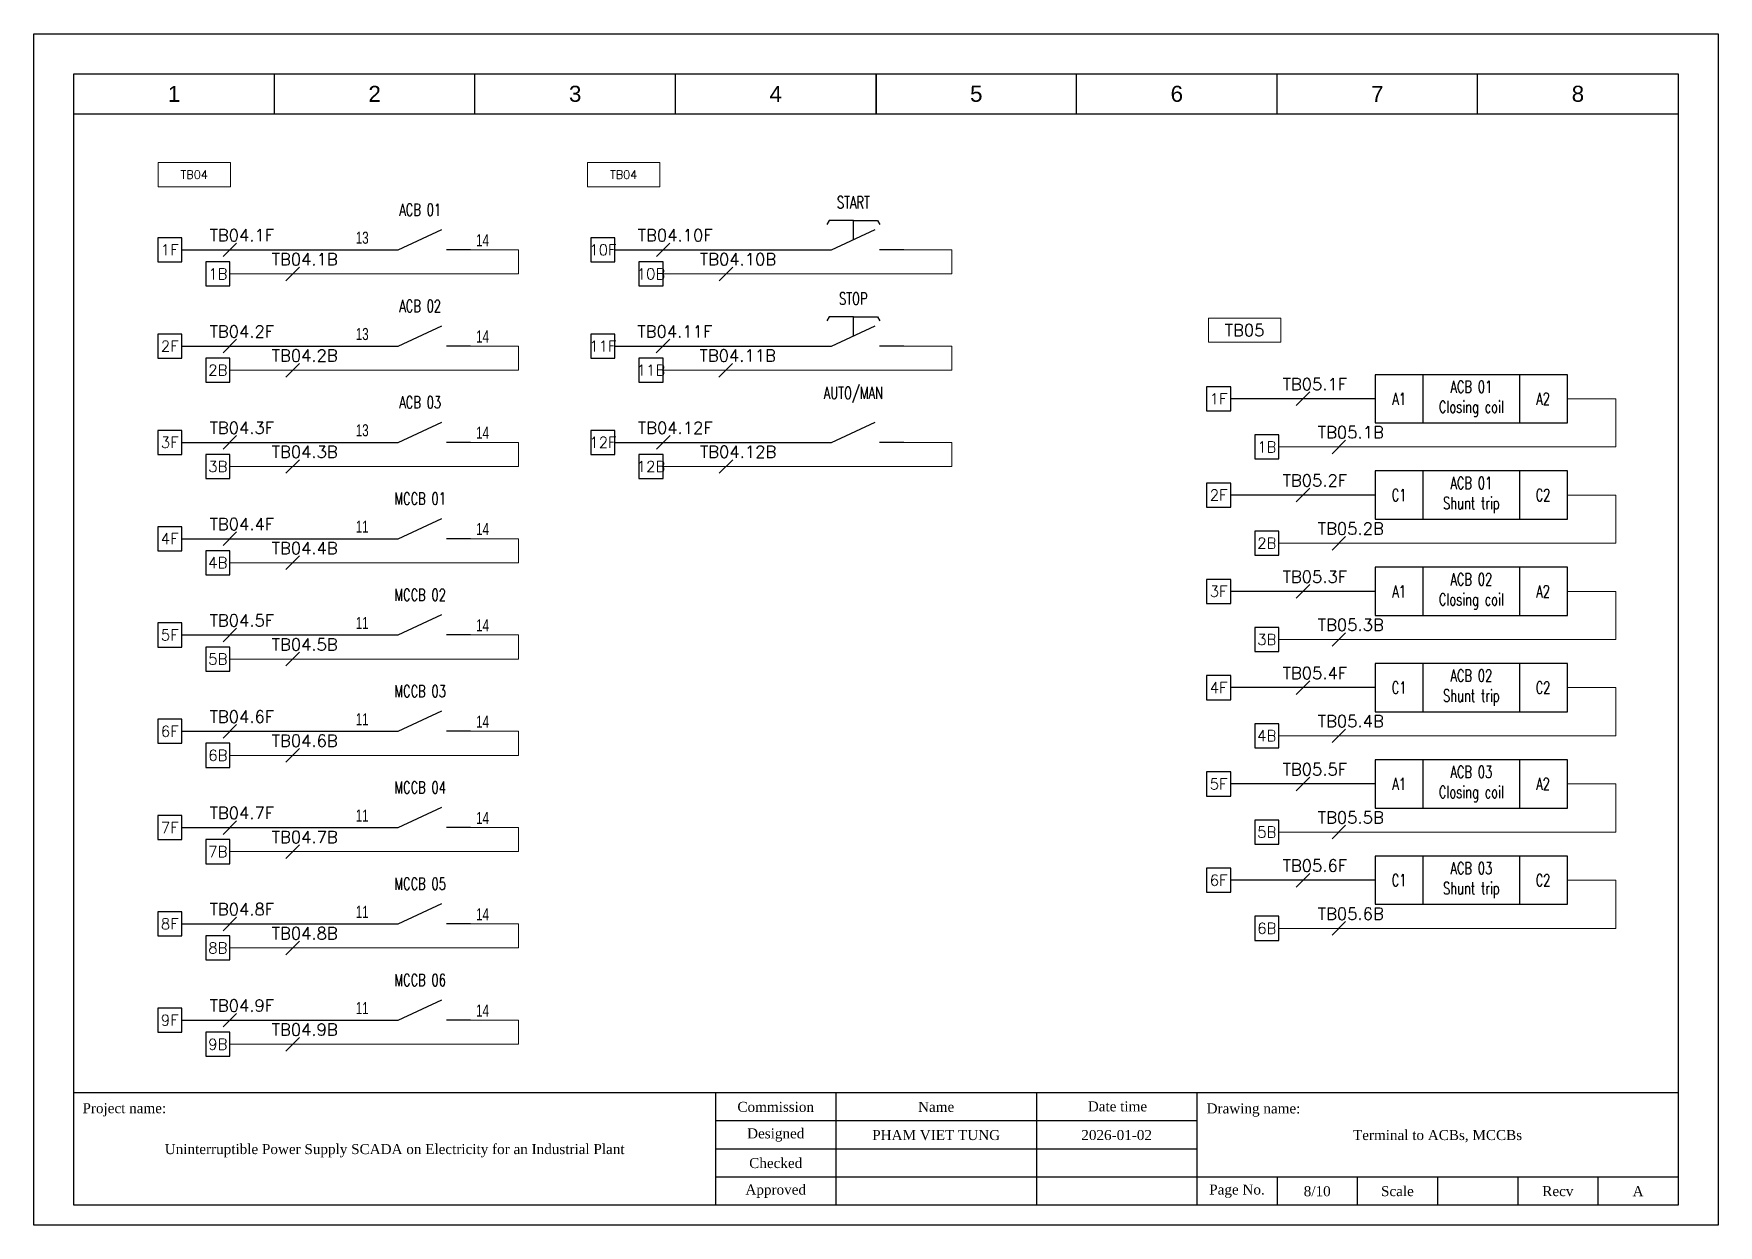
# Model space of a CAD drawing. Header units: millimetres. Extents: x 0 to 3300, y 0 to 297.
# Drawn here: x 1920 to 2340, y 0 to 297 of the extents above; entities that cross this region are included whole.
import ezdxf
from ezdxf.enums import TextEntityAlignment as Align

# ---------------------------------------------------------------- set-up
doc = ezdxf.new("R2010")
doc.units = ezdxf.units.MM
for name, color, linetype in [('0_TB_FEED THRU', 8, 'Continuous'), ('BLACK WIRE', 9, 'Continuous'), ('Frame_text', 3, 'Continuous')]:
    doc.layers.add(name, color=color, linetype=linetype)
for name, color, linetype, lineweight in [('LINE', 3, 'Continuous', 9), ('RED WIRE', 1, 'Continuous', 0), ('WIRING', 7, 'Continuous', 0)]:
    doc.layers.add(name, color=color, linetype=linetype, lineweight=lineweight)
doc.styles.add('F2.5 Romans', font='romans.shx', dxfattribs={"height": 2.5})
doc.styles.add('F4.0', font='arial.ttf', dxfattribs={"height": 4})
doc.styles.add('ROMANS', font='romans.shx', dxfattribs={"width": 0.7, "bigfont": 'whgtxt.shx'})
doc.styles.add('SIMPLEX', font='SIMPLEX.shx', dxfattribs={"width": 0.7})
doc.styles.get("Standard").update_dxf_attribs({"font": 'times.ttf', "height": 2.5})
doc.styles.add('TEXTSTYLE_5', font='txt', dxfattribs={"width": 0.723327})

msp = doc.modelspace()

# ---------------------------------------------------------------- texts
at = {"color": 2, "style": 'F2.5 Romans'}
for s, height, p in [('TB04', 2.057, (1960.03, 261.87)), ('TB04', 2.057, (2067.09, 261.87)), ('TB05', 3, (2221.91, 223.1))]:
    msp.add_text(s, height=height, dxfattribs=at).set_placement(p, align=Align.MIDDLE_CENTER)
at = {"char_height": 3, "attachment_point": 5}
for s, width, insert, style in [('START', 17.9536, (2124.35, 254.97), 'ROMANS'), ('ACB 01', 17.9536, (2016.35, 253.13), 'ROMANS'), ('TB04.1F', 12.6407, (1971.9, 246.77), 'F2.5 Romans'), ('TB04.10F', 12.6407, (2079.93, 246.77), 'F2.5 Romans'), ('13', 12.6407, (2001.9, 246.13), 'TEXTSTYLE_5'), ('14', 12.6407, (2031.91, 245.53), 'TEXTSTYLE_5'), ('TB04.1B', 12.6407, (1987.57, 240.77), 'F2.5 Romans'), ('TB04.10B', 12.6407, (2095.6, 240.77), 'F2.5 Romans'), ('STOP', 17.9536, (2124.35, 230.97), 'ROMANS'), ('ACB 02', 17.9536, (2016.35, 229.13), 'ROMANS'), ('TB04.2F', 12.6407, (1971.9, 222.77), 'F2.5 Romans'), ('13', 12.6407, (2001.9, 222.13), 'TEXTSTYLE_5'), ('14', 12.6407, (2031.91, 221.53), 'TEXTSTYLE_5'), ('TB04.11F', 12.6407, (2079.85, 222.77), 'F2.5 Romans'), ('TB04.2B', 12.6407, (1987.57, 216.77), 'F2.5 Romans'), ('TB04.11B', 12.6407, (2095.52, 216.77), 'F2.5 Romans'), ('TB05.1F', 12.6407, (2239.42, 209.65), 'F2.5 Romans'), ('ACB 01\\PClosing coil', 23.7985, (2278.43, 206), 'ROMANS'), ('ACB 03', 17.9536, (2016.35, 205.13), 'ROMANS'), ('AUTO/MAN', 17.9536, (2124.35, 206.97), 'ROMANS'), ('A1', 17.9536, (2260.43, 206), 'ROMANS'), ('A2', 17.9536, (2296.3, 206), 'ROMANS'), ('TB04.3F', 12.6407, (1971.9, 198.77), 'F2.5 Romans'), ('13', 12.6407, (2001.9, 198.13), 'TEXTSTYLE_5'), ('14', 12.6407, (2031.91, 197.53), 'TEXTSTYLE_5'), ('TB04.12F', 12.6407, (2079.95, 198.77), 'F2.5 Romans'), ('TB05.1B', 12.6407, (2248.38, 197.65), 'F2.5 Romans'), ('TB04.3B', 12.6407, (1987.57, 192.77), 'F2.5 Romans'), ('TB04.12B', 12.6407, (2095.62, 192.77), 'F2.5 Romans'), ('TB05.2F', 12.6407, (2239.42, 185.65), 'F2.5 Romans'), ('ACB 01\\PShunt trip', 23.5067, (2278.43, 182.01), 'ROMANS'), ('MCCB 01', 17.9536, (2016.35, 181.13), 'ROMANS'), ('C1', 17.9536, (2260.43, 182.01), 'ROMANS'), ('C2', 17.9536, (2296.3, 182.01), 'ROMANS'), ('TB04.4F', 12.6407, (1971.9, 174.77), 'F2.5 Romans'), ('11', 12.6407, (2001.9, 174.13), 'TEXTSTYLE_5'), ('14', 12.6407, (2031.91, 173.53), 'TEXTSTYLE_5'), ('TB05.2B', 12.6407, (2248.38, 173.65), 'F2.5 Romans'), ('TB04.4B', 12.6407, (1987.57, 168.77), 'F2.5 Romans'), ('TB05.3F', 12.6407, (2239.42, 161.65), 'F2.5 Romans'), ('ACB 02\\PClosing coil', 23.7985, (2278.43, 158), 'ROMANS'), ('MCCB 02', 17.9536, (2016.35, 157.13), 'ROMANS'), ('A1', 17.9536, (2260.43, 158), 'ROMANS'), ('A2', 17.9536, (2296.3, 158), 'ROMANS'), ('TB04.5F', 12.6407, (1971.9, 150.77), 'F2.5 Romans'), ('11', 12.6407, (2001.9, 150.13), 'TEXTSTYLE_5'), ('14', 12.6407, (2031.91, 149.53), 'TEXTSTYLE_5'), ('TB05.3B', 12.6407, (2248.38, 149.65), 'F2.5 Romans'), ('TB04.5B', 12.6407, (1987.57, 144.77), 'F2.5 Romans'), ('TB05.4F', 12.6407, (2239.42, 137.65), 'F2.5 Romans'), ('MCCB 03', 17.9536, (2016.35, 133.13), 'ROMANS'), ('C1', 17.9536, (2260.43, 134.01), 'ROMANS'), ('ACB 02\\PShunt trip', 23.5067, (2278.43, 134.01), 'ROMANS'), ('C2', 17.9536, (2296.3, 134.01), 'ROMANS'), ('TB04.6F', 12.6407, (1971.9, 126.77), 'F2.5 Romans'), ('11', 12.6407, (2001.9, 126.13), 'TEXTSTYLE_5'), ('14', 12.6407, (2031.91, 125.53), 'TEXTSTYLE_5'), ('TB05.4B', 12.6407, (2248.38, 125.65), 'F2.5 Romans'), ('TB04.6B', 12.6407, (1987.57, 120.77), 'F2.5 Romans'), ('TB05.5F', 12.6407, (2239.42, 113.65), 'F2.5 Romans'), ('ACB 03\\PClosing coil', 23.7985, (2278.43, 110), 'ROMANS'), ('MCCB 04', 17.9536, (2016.35, 109.13), 'ROMANS'), ('A1', 17.9536, (2260.43, 110), 'ROMANS'), ('A2', 17.9536, (2296.3, 110), 'ROMANS'), ('TB04.7F', 12.6407, (1971.9, 102.77), 'F2.5 Romans'), ('11', 12.6407, (2001.9, 102.13), 'TEXTSTYLE_5'), ('14', 12.6407, (2031.91, 101.53), 'TEXTSTYLE_5'), ('TB05.5B', 12.6407, (2248.38, 101.65), 'F2.5 Romans'), ('TB04.7B', 12.6407, (1987.57, 96.77), 'F2.5 Romans'), ('TB05.6F', 12.6407, (2239.42, 89.65), 'F2.5 Romans'), ('ACB 03\\PShunt trip', 23.5067, (2278.43, 86.01), 'ROMANS'), ('MCCB 05', 17.9536, (2016.35, 85.13), 'ROMANS'), ('C1', 17.9536, (2260.43, 86.01), 'ROMANS'), ('C2', 17.9536, (2296.3, 86.01), 'ROMANS'), ('TB04.8F', 12.6407, (1971.9, 78.77), 'F2.5 Romans'), ('11', 12.6407, (2001.9, 78.13), 'TEXTSTYLE_5'), ('14', 12.6407, (2031.91, 77.53), 'TEXTSTYLE_5'), ('TB05.6B', 12.6407, (2248.38, 77.65), 'F2.5 Romans'), ('TB04.8B', 12.6407, (1987.57, 72.77), 'F2.5 Romans'), ('MCCB 06', 17.9536, (2016.35, 61.13), 'ROMANS'), ('TB04.9F', 12.6407, (1971.9, 54.77), 'F2.5 Romans'), ('11', 12.6407, (2001.9, 54.13), 'TEXTSTYLE_5'), ('14', 12.6407, (2031.91, 53.53), 'TEXTSTYLE_5'), ('TB04.9B', 12.6407, (1987.57, 48.77), 'F2.5 Romans')]:
    msp.add_mtext_dynamic_manual_height_columns(s, width=width, gutter_width=15, heights=[0], dxfattribs=dict(at, insert=insert, style=style))
at = {"layer": '0_TB_FEED THRU', "color": 2, "style": 'SIMPLEX'}
for s, p in [('1F', (1953.91, 243.13)), ('10F', (2061.91, 243.13)), ('1B', (1965.91, 237.13)), ('10B', (2073.91, 237.13)), ('2F', (1953.91, 219.13)), ('11F', (2061.91, 219.13)), ('2B', (1965.91, 213.13)), ('11B', (2073.91, 213.13)), ('1F', (2215.43, 206)), ('3F', (1953.91, 195.13)), ('12F', (2061.91, 195.13)), ('1B', (2227.43, 194)), ('3B', (1965.91, 189.13)), ('12B', (2073.91, 189.13)), ('2F', (2215.43, 182.01)), ('4F', (1953.91, 171.13)), ('2B', (2227.43, 170.01)), ('4B', (1965.91, 165.13)), ('3F', (2215.43, 158)), ('5F', (1953.91, 147.13)), ('3B', (2227.43, 146)), ('5B', (1965.91, 141.13)), ('4F', (2215.43, 134.01)), ('6F', (1953.91, 123.13)), ('4B', (2227.43, 122.01)), ('6B', (1965.91, 117.13)), ('5F', (2215.43, 110)), ('7F', (1953.91, 99.13)), ('5B', (2227.43, 98)), ('7B', (1965.91, 93.13)), ('6F', (2215.43, 86.01)), ('8F', (1953.91, 75.13)), ('6B', (2227.43, 74.01)), ('8B', (1965.91, 69.13)), ('9F', (1953.91, 51.13)), ('9B', (1965.91, 45.13))]:
    msp.add_text(s, height=2.72, dxfattribs=at).set_placement(p, align=Align.MIDDLE_CENTER)

# ---------------------------------------------------------------- blocks, each defined once
blk = doc.blocks.new('A3_BLOCK')
for p, q in [((10, 5), (10, 287)), ((10, 287), (410, 287)), ((60, 277), (60, 287)), ((110, 277), (110, 287)), ((160, 277), (160, 287)), ((210, 277), (210, 287)), ((210, 287), (210, 277)), ((260, 277), (260, 287)), ((310, 277), (310, 287)), ((360, 277), (360, 287)), ((410, 287), (410, 5)), ((10, 277), (410, 277)), ((410, 33), (10, 33)), ((170, 33), (170, 5)), ((200, 33), (200, 5)), ((250, 33), (250, 5)), ((290, 33), (290, 5)), ((290, 26), (170, 26)), ((290, 19), (170, 19)), ((410, 12), (170, 12)), ((310, 12), (310, 5)), ((330, 12), (330, 5)), ((350, 12), (350, 5)), ((370, 12), (370, 5)), ((390, 12), (390, 5)), ((410, 5), (10, 5))]:
    blk.add_line(p, q)
at = {"layer": 'Frame_text'}
blk.add_lwpolyline([(0, 0), (0, 297), (420, 297), (420, 0), (0, 0)], close=True, dxfattribs=at)
at = {"char_height": 4, "attachment_point": 5, "style": 'F4.0'}
for s, insert in [('1', (35, 282)), ('2', (85, 282)), ('3', (135, 282)), ('4', (185, 282)), ('5', (235, 282)), ('6', (285, 282)), ('7', (335, 282)), ('8', (385, 282))]:
    blk.add_mtext_dynamic_manual_height_columns(s, width=19.9819, gutter_width=25, heights=[0], dxfattribs=dict(at, insert=insert))
at = {"char_height": 2.5}
for s, width, insert, attachment_point in [('Project name:', 20.4464, (12.16, 30.44), 1), ('Commission', 24.3938, (185, 29.5), 5), ('Name', 19.9366, (225, 29.5), 5), ('\\pi2.82608;Date time', 19.9366, (259.98, 30.89), 1), ('Drawing name:', 24.4615, (292.42, 30.38), 1), ('Designed', 24.3938, (185, 22.5), 5), ('Checked', 25.3958, (185, 15.5), 5), ('Approved', 29.851, (185, 8.5), 5), ('Page No.', 19.9366, (300, 8.5), 5), ('Scale', 19.9366, (340, 8.5), 5), ('Recv', 19.9366, (380, 8.5), 5)]:
    blk.add_mtext_dynamic_manual_height_columns(s, width=width, gutter_width=25, heights=[0], dxfattribs=dict(at, insert=insert, attachment_point=attachment_point))
at = {"layer": 'Frame_text'}
for tag, p in [('DESIGNED', (225, 22.5)), ('DESIGNED_DATE', (270, 22.5)), ('DRAWING_NAME', (350, 22.5)), ('PROJECT_NAME', (90, 19)), ('CHECKED', (225, 15.5)), ('CHECKED_DATE', (270, 15.5)), ('APPROVED', (225, 8.5)), ('APPROVED_DATE', (270, 8.5)), ('PAGE', (320, 8.5)), ('SCALE', (360, 8.5)), ('RECV', (400, 8.5))]:
    blk.add_attdef(tag, text='', height=2.5, dxfattribs=at).set_placement(p, align=Align.MIDDLE_CENTER)

# ---------------------------------------------------------------- linework, layer by layer
for p, q in [((2075.25, 241.43), (2078.64, 244.83)), ((2075.16, 217.43), (2078.56, 220.83)), ((2075.26, 193.43), (2078.65, 196.83))]:
    msp.add_line(p, q)
at = {"layer": '0_TB_FEED THRU'}
for p, q in [((2010.91, 243.13), (2021.78, 248.2)), ((2118.35, 250.47), (2117.75, 249.43)), ((2124.35, 250.47), (2118.35, 250.47)), ((2118.91, 243.13), (2129.78, 248.2)), ((2124.35, 245.67), (2124.35, 250.47)), ((2124.35, 250.47), (2130.35, 250.47)), ((2130.35, 250.47), (2130.95, 249.43)), ((1967.21, 241.43), (1970.6, 244.83)), ((2004.91, 243.13), (2010.91, 243.13)), ((2028.91, 243.13), (2022.91, 243.13)), ((2112.91, 243.13), (2118.91, 243.13)), ((2136.91, 243.13), (2130.91, 243.13)), ((2010.91, 219.13), (2021.78, 224.2)), ((2118.35, 226.47), (2117.75, 225.43)), ((2124.35, 226.47), (2118.35, 226.47)), ((2118.91, 219.13), (2129.78, 224.2)), ((2124.35, 221.67), (2124.35, 226.47)), ((2124.35, 226.47), (2130.35, 226.47)), ((2130.35, 226.47), (2130.95, 225.43)), ((1967.21, 217.43), (1970.6, 220.83)), ((2004.91, 219.13), (2010.91, 219.13)), ((2028.91, 219.13), (2022.91, 219.13)), ((2112.91, 219.13), (2118.91, 219.13)), ((2136.91, 219.13), (2130.91, 219.13)), ((2010.91, 195.13), (2021.78, 200.2)), ((2118.91, 195.13), (2129.78, 200.2)), ((1967.21, 193.43), (1970.6, 196.83)), ((2004.91, 195.13), (2010.91, 195.13)), ((2028.91, 195.13), (2022.91, 195.13)), ((2112.91, 195.13), (2118.91, 195.13)), ((2136.91, 195.13), (2130.91, 195.13)), ((1967.21, 169.43), (1970.6, 172.83)), ((2010.91, 171.13), (2021.78, 176.2)), ((2004.91, 171.13), (2010.91, 171.13)), ((2028.91, 171.13), (2022.91, 171.13)), ((2010.91, 147.13), (2021.78, 152.2)), ((1967.21, 145.43), (1970.6, 148.83)), ((2004.91, 147.13), (2010.91, 147.13)), ((2028.91, 147.13), (2022.91, 147.13)), ((2010.91, 123.13), (2021.78, 128.2)), ((1967.21, 121.43), (1970.6, 124.83)), ((2004.91, 123.13), (2010.91, 123.13)), ((2028.91, 123.13), (2022.91, 123.13)), ((1967.21, 97.43), (1970.6, 100.83)), ((2010.91, 99.13), (2021.78, 104.2)), ((2004.91, 99.13), (2010.91, 99.13)), ((2028.91, 99.13), (2022.91, 99.13)), ((2010.91, 75.13), (2021.78, 80.2)), ((1967.21, 73.43), (1970.6, 76.83)), ((2004.91, 75.13), (2010.91, 75.13)), ((2028.91, 75.13), (2022.91, 75.13)), ((2010.91, 51.13), (2021.78, 56.2)), ((1967.21, 49.43), (1970.6, 52.83)), ((2004.91, 51.13), (2010.91, 51.13)), ((2028.91, 51.13), (2022.91, 51.13))]:
    msp.add_line(p, q, dxfattribs=at)
for points in [[(1950.91, 240.13), (1956.91, 240.13), (1956.91, 246.13), (1950.91, 246.13)], [(2058.91, 240.13), (2064.91, 240.13), (2064.91, 246.13), (2058.91, 246.13)], [(1962.91, 234.13), (1968.91, 234.13), (1968.91, 240.13), (1962.91, 240.13)], [(2070.91, 234.13), (2076.91, 234.13), (2076.91, 240.13), (2070.91, 240.13)], [(1950.91, 216.13), (1956.91, 216.13), (1956.91, 222.13), (1950.91, 222.13)], [(2058.91, 216.13), (2064.91, 216.13), (2064.91, 222.13), (2058.91, 222.13)], [(1962.91, 210.13), (1968.91, 210.13), (1968.91, 216.13), (1962.91, 216.13)], [(2070.91, 210.13), (2076.91, 210.13), (2076.91, 216.13), (2070.91, 216.13)], [(2254.43, 200), (2266.43, 200), (2266.43, 212), (2254.43, 212)], [(2290.43, 200), (2302.43, 200), (2302.43, 212), (2290.43, 212)], [(2212.43, 203), (2218.43, 203), (2218.43, 209), (2212.43, 209)], [(1950.91, 192.13), (1956.91, 192.13), (1956.91, 198.13), (1950.91, 198.13)], [(2058.91, 192.13), (2064.91, 192.13), (2064.91, 198.13), (2058.91, 198.13)], [(2224.43, 191), (2230.43, 191), (2230.43, 197), (2224.43, 197)], [(1962.91, 186.13), (1968.91, 186.13), (1968.91, 192.13), (1962.91, 192.13)], [(2070.91, 186.13), (2076.91, 186.13), (2076.91, 192.13), (2070.91, 192.13)], [(2212.43, 179.01), (2218.43, 179.01), (2218.43, 185.01), (2212.43, 185.01)], [(2254.43, 176.01), (2266.43, 176.01), (2266.43, 188.01), (2254.43, 188.01)], [(2290.43, 176.01), (2302.43, 176.01), (2302.43, 188.01), (2290.43, 188.01)], [(1950.91, 168.13), (1956.91, 168.13), (1956.91, 174.13), (1950.91, 174.13)], [(2224.43, 167.01), (2230.43, 167.01), (2230.43, 173.01), (2224.43, 173.01)], [(1962.91, 162.13), (1968.91, 162.13), (1968.91, 168.13), (1962.91, 168.13)], [(2254.43, 152), (2266.43, 152), (2266.43, 164), (2254.43, 164)], [(2290.43, 152), (2302.43, 152), (2302.43, 164), (2290.43, 164)], [(2212.43, 155), (2218.43, 155), (2218.43, 161), (2212.43, 161)], [(1950.91, 144.13), (1956.91, 144.13), (1956.91, 150.13), (1950.91, 150.13)], [(2224.43, 143), (2230.43, 143), (2230.43, 149), (2224.43, 149)], [(1962.91, 138.13), (1968.91, 138.13), (1968.91, 144.13), (1962.91, 144.13)], [(2254.43, 128.01), (2266.43, 128.01), (2266.43, 140.01), (2254.43, 140.01)], [(2290.43, 128.01), (2302.43, 128.01), (2302.43, 140.01), (2290.43, 140.01)], [(2212.43, 131.01), (2218.43, 131.01), (2218.43, 137.01), (2212.43, 137.01)], [(1950.91, 120.13), (1956.91, 120.13), (1956.91, 126.13), (1950.91, 126.13)], [(2224.43, 119.01), (2230.43, 119.01), (2230.43, 125.01), (2224.43, 125.01)], [(1962.91, 114.13), (1968.91, 114.13), (1968.91, 120.13), (1962.91, 120.13)], [(2254.43, 104), (2266.43, 104), (2266.43, 116), (2254.43, 116)], [(2290.43, 104), (2302.43, 104), (2302.43, 116), (2290.43, 116)], [(2212.43, 107), (2218.43, 107), (2218.43, 113), (2212.43, 113)], [(1950.91, 96.13), (1956.91, 96.13), (1956.91, 102.13), (1950.91, 102.13)], [(2224.43, 95), (2230.43, 95), (2230.43, 101), (2224.43, 101)], [(1962.91, 90.13), (1968.91, 90.13), (1968.91, 96.13), (1962.91, 96.13)], [(2212.43, 83.01), (2218.43, 83.01), (2218.43, 89.01), (2212.43, 89.01)], [(2254.43, 80.01), (2266.43, 80.01), (2266.43, 92.01), (2254.43, 92.01)], [(2290.43, 80.01), (2302.43, 80.01), (2302.43, 92.01), (2290.43, 92.01)], [(1950.91, 72.13), (1956.91, 72.13), (1956.91, 78.13), (1950.91, 78.13)], [(2224.43, 71.01), (2230.43, 71.01), (2230.43, 77.01), (2224.43, 77.01)], [(1962.91, 66.13), (1968.91, 66.13), (1968.91, 72.13), (1962.91, 72.13)], [(1950.91, 48.13), (1956.91, 48.13), (1956.91, 54.13), (1950.91, 54.13)], [(1962.91, 42.13), (1968.91, 42.13), (1968.91, 48.13), (1962.91, 48.13)]]:
    msp.add_lwpolyline(points, close=True, dxfattribs=at)
at = {"layer": 'BLACK WIRE'}
for p, q in [((1956.91, 243.13), (2004.91, 243.13)), ((2064.91, 243.13), (2112.91, 243.13)), ((1956.91, 219.13), (2004.91, 219.13)), ((2064.91, 219.13), (2112.91, 219.13)), ((2254.43, 206), (2218.43, 206)), ((1956.91, 195.13), (2004.91, 195.13)), ((2064.91, 195.13), (2112.91, 195.13)), ((2254.43, 182.01), (2218.43, 182.01)), ((1956.91, 171.13), (2004.91, 171.13)), ((2254.43, 158), (2218.43, 158)), ((1956.91, 147.13), (2004.91, 147.13)), ((2254.43, 134.01), (2218.43, 134.01)), ((1956.91, 123.13), (2004.91, 123.13)), ((2254.43, 110), (2218.43, 110)), ((1956.91, 99.13), (2004.91, 99.13)), ((2254.43, 86.01), (2218.43, 86.01)), ((1956.91, 75.13), (2004.91, 75.13)), ((1956.91, 51.13), (2004.91, 51.13))]:
    msp.add_line(p, q, dxfattribs=at)
for points in [[(2254.43, 200), (2302.43, 200), (2302.43, 212), (2254.43, 212)], [(2254.43, 176.01), (2302.43, 176.01), (2302.43, 188.01), (2254.43, 188.01)], [(2254.43, 152), (2302.43, 152), (2302.43, 164), (2254.43, 164)], [(2254.43, 128.01), (2302.43, 128.01), (2302.43, 140.01), (2254.43, 140.01)], [(2254.43, 104), (2302.43, 104), (2302.43, 116), (2254.43, 116)], [(2254.43, 80.01), (2302.43, 80.01), (2302.43, 92.01), (2254.43, 92.01)]]:
    msp.add_lwpolyline(points, close=True, dxfattribs=at)
at = {"layer": 'LINE'}
for points in [[(1951.03, 258.87), (1969.03, 258.87), (1969.03, 264.87), (1951.03, 264.87)], [(2058.09, 258.87), (2076.09, 258.87), (2076.09, 264.87), (2058.09, 264.87)], [(2212.91, 220.1), (2230.91, 220.1), (2230.91, 226.1), (2212.91, 226.1)]]:
    msp.add_lwpolyline(points, close=True, dxfattribs=at)
at = {"layer": 'RED WIRE'}
for p, q in [((2028.91, 243.13), (2040.91, 243.13)), ((2040.91, 237.13), (2040.91, 243.13)), ((2136.91, 243.13), (2148.91, 243.13)), ((2148.91, 237.13), (2148.91, 243.13)), ((1968.91, 237.13), (2040.91, 237.13)), ((2076.91, 237.13), (2148.91, 237.13)), ((2028.91, 219.13), (2040.91, 219.13)), ((2040.91, 213.13), (2040.91, 219.13)), ((2136.91, 219.13), (2148.91, 219.13)), ((2148.91, 213.13), (2148.91, 219.13)), ((1968.91, 213.13), (2040.91, 213.13)), ((2076.91, 213.13), (2148.91, 213.13)), ((2302.43, 206), (2314.43, 206)), ((2314.43, 206), (2314.43, 194)), ((2028.91, 195.13), (2040.91, 195.13)), ((2040.91, 189.13), (2040.91, 195.13)), ((2136.91, 195.13), (2148.91, 195.13)), ((2148.91, 189.13), (2148.91, 195.13)), ((2314.43, 194), (2230.43, 194)), ((1968.91, 189.13), (2040.91, 189.13)), ((2076.91, 189.13), (2148.91, 189.13)), ((2302.43, 182.01), (2314.43, 182.01)), ((2314.43, 182.01), (2314.43, 170.01)), ((2028.91, 171.13), (2040.91, 171.13)), ((2040.91, 165.13), (2040.91, 171.13)), ((2314.43, 170.01), (2230.43, 170.01)), ((1968.91, 165.13), (2040.91, 165.13)), ((2302.43, 158), (2314.43, 158)), ((2314.43, 158), (2314.43, 146)), ((2028.91, 147.13), (2040.91, 147.13)), ((2040.91, 141.13), (2040.91, 147.13)), ((2314.43, 146), (2230.43, 146)), ((1968.91, 141.13), (2040.91, 141.13)), ((2302.43, 134.01), (2314.43, 134.01)), ((2314.43, 134.01), (2314.43, 122.01)), ((2028.91, 123.13), (2040.91, 123.13)), ((2040.91, 117.13), (2040.91, 123.13)), ((2314.43, 122.01), (2230.43, 122.01)), ((1968.91, 117.13), (2040.91, 117.13)), ((2302.43, 110), (2314.43, 110)), ((2314.43, 110), (2314.43, 98)), ((2028.91, 99.13), (2040.91, 99.13)), ((2040.91, 93.13), (2040.91, 99.13)), ((2314.43, 98), (2230.43, 98)), ((1968.91, 93.13), (2040.91, 93.13)), ((2302.43, 86.01), (2314.43, 86.01)), ((2314.43, 86.01), (2314.43, 74.01)), ((2028.91, 75.13), (2040.91, 75.13)), ((2040.91, 69.13), (2040.91, 75.13)), ((2314.43, 74.01), (2230.43, 74.01)), ((1968.91, 69.13), (2040.91, 69.13)), ((2028.91, 51.13), (2040.91, 51.13)), ((2040.91, 45.13), (2040.91, 51.13)), ((1968.91, 45.13), (2040.91, 45.13))]:
    msp.add_line(p, q, dxfattribs=at)
at = {"layer": 'WIRING'}
for p, q in [((1982.88, 235.43), (1986.27, 238.83)), ((2090.91, 235.43), (2094.31, 238.83)), ((1982.88, 211.43), (1986.27, 214.83)), ((2090.83, 211.43), (2094.22, 214.83)), ((2234.73, 204.31), (2238.13, 207.7)), ((2243.69, 192.31), (2247.09, 195.7)), ((1982.88, 187.43), (1986.27, 190.83)), ((2090.93, 187.43), (2094.32, 190.83)), ((2234.73, 180.31), (2238.13, 183.7)), ((2243.69, 168.31), (2247.09, 171.7)), ((1982.88, 163.43), (1986.27, 166.83)), ((2234.73, 156.31), (2238.13, 159.7)), ((2243.69, 144.31), (2247.09, 147.7)), ((1982.88, 139.43), (1986.27, 142.83)), ((2234.73, 132.31), (2238.13, 135.7)), ((2243.69, 120.31), (2247.09, 123.7)), ((1982.88, 115.43), (1986.27, 118.83)), ((2234.73, 108.31), (2238.13, 111.7)), ((2243.69, 96.31), (2247.09, 99.7)), ((1982.88, 91.43), (1986.27, 94.83)), ((2234.73, 84.31), (2238.13, 87.7)), ((2243.69, 72.31), (2247.09, 75.7)), ((1982.88, 67.43), (1986.27, 70.83)), ((1982.88, 43.43), (1986.27, 46.83))]:
    msp.add_line(p, q, dxfattribs=at)

# ---------------------------------------------------------------- block references
ref = msp.add_blockref('A3_BLOCK', (1920, 0))
ref.add_attrib('RECV', 'A', dxfattribs={"layer": 'Frame_text', "height": 2.5}).set_placement((2320, 8.5), align=Align.MIDDLE_CENTER)
ref.add_attrib('PAGE', '8/10', dxfattribs={"layer": 'Frame_text', "height": 2.5}).set_placement((2240, 8.5), align=Align.MIDDLE_CENTER)
ref.add_attrib('DRAWING_NAME', 'Terminal to ACBs, MCCBs', dxfattribs={"layer": 'Frame_text', "height": 2.5}).set_placement((2270, 22.5), align=Align.MIDDLE_CENTER)
ref.add_attrib('DESIGNED_DATE', '2026-01-02', dxfattribs={"layer": 'Frame_text', "height": 2.5}).set_placement((2190, 22.5), align=Align.MIDDLE_CENTER)
ref.add_attrib('DESIGNED', 'PHAM VIET TUNG', dxfattribs={"layer": 'Frame_text', "height": 2.5}).set_placement((2145, 22.5), align=Align.MIDDLE_CENTER)
ref.add_attrib('PROJECT_NAME', 'Uninterruptible Power Supply SCADA on Electricity for an Industrial Plant', dxfattribs={"layer": 'Frame_text', "height": 2.5}).set_placement((2010, 19), align=Align.MIDDLE_CENTER)

msp.set_redraw_order([(e.dxf.handle, doc.entitydb.next_handle()) for e in msp.query("TEXT MTEXT ATTDEF DIMENSION ARC_DIMENSION")])  # texts and dimensions are drawn at this point

doc.saveas('drawing.dxf')
